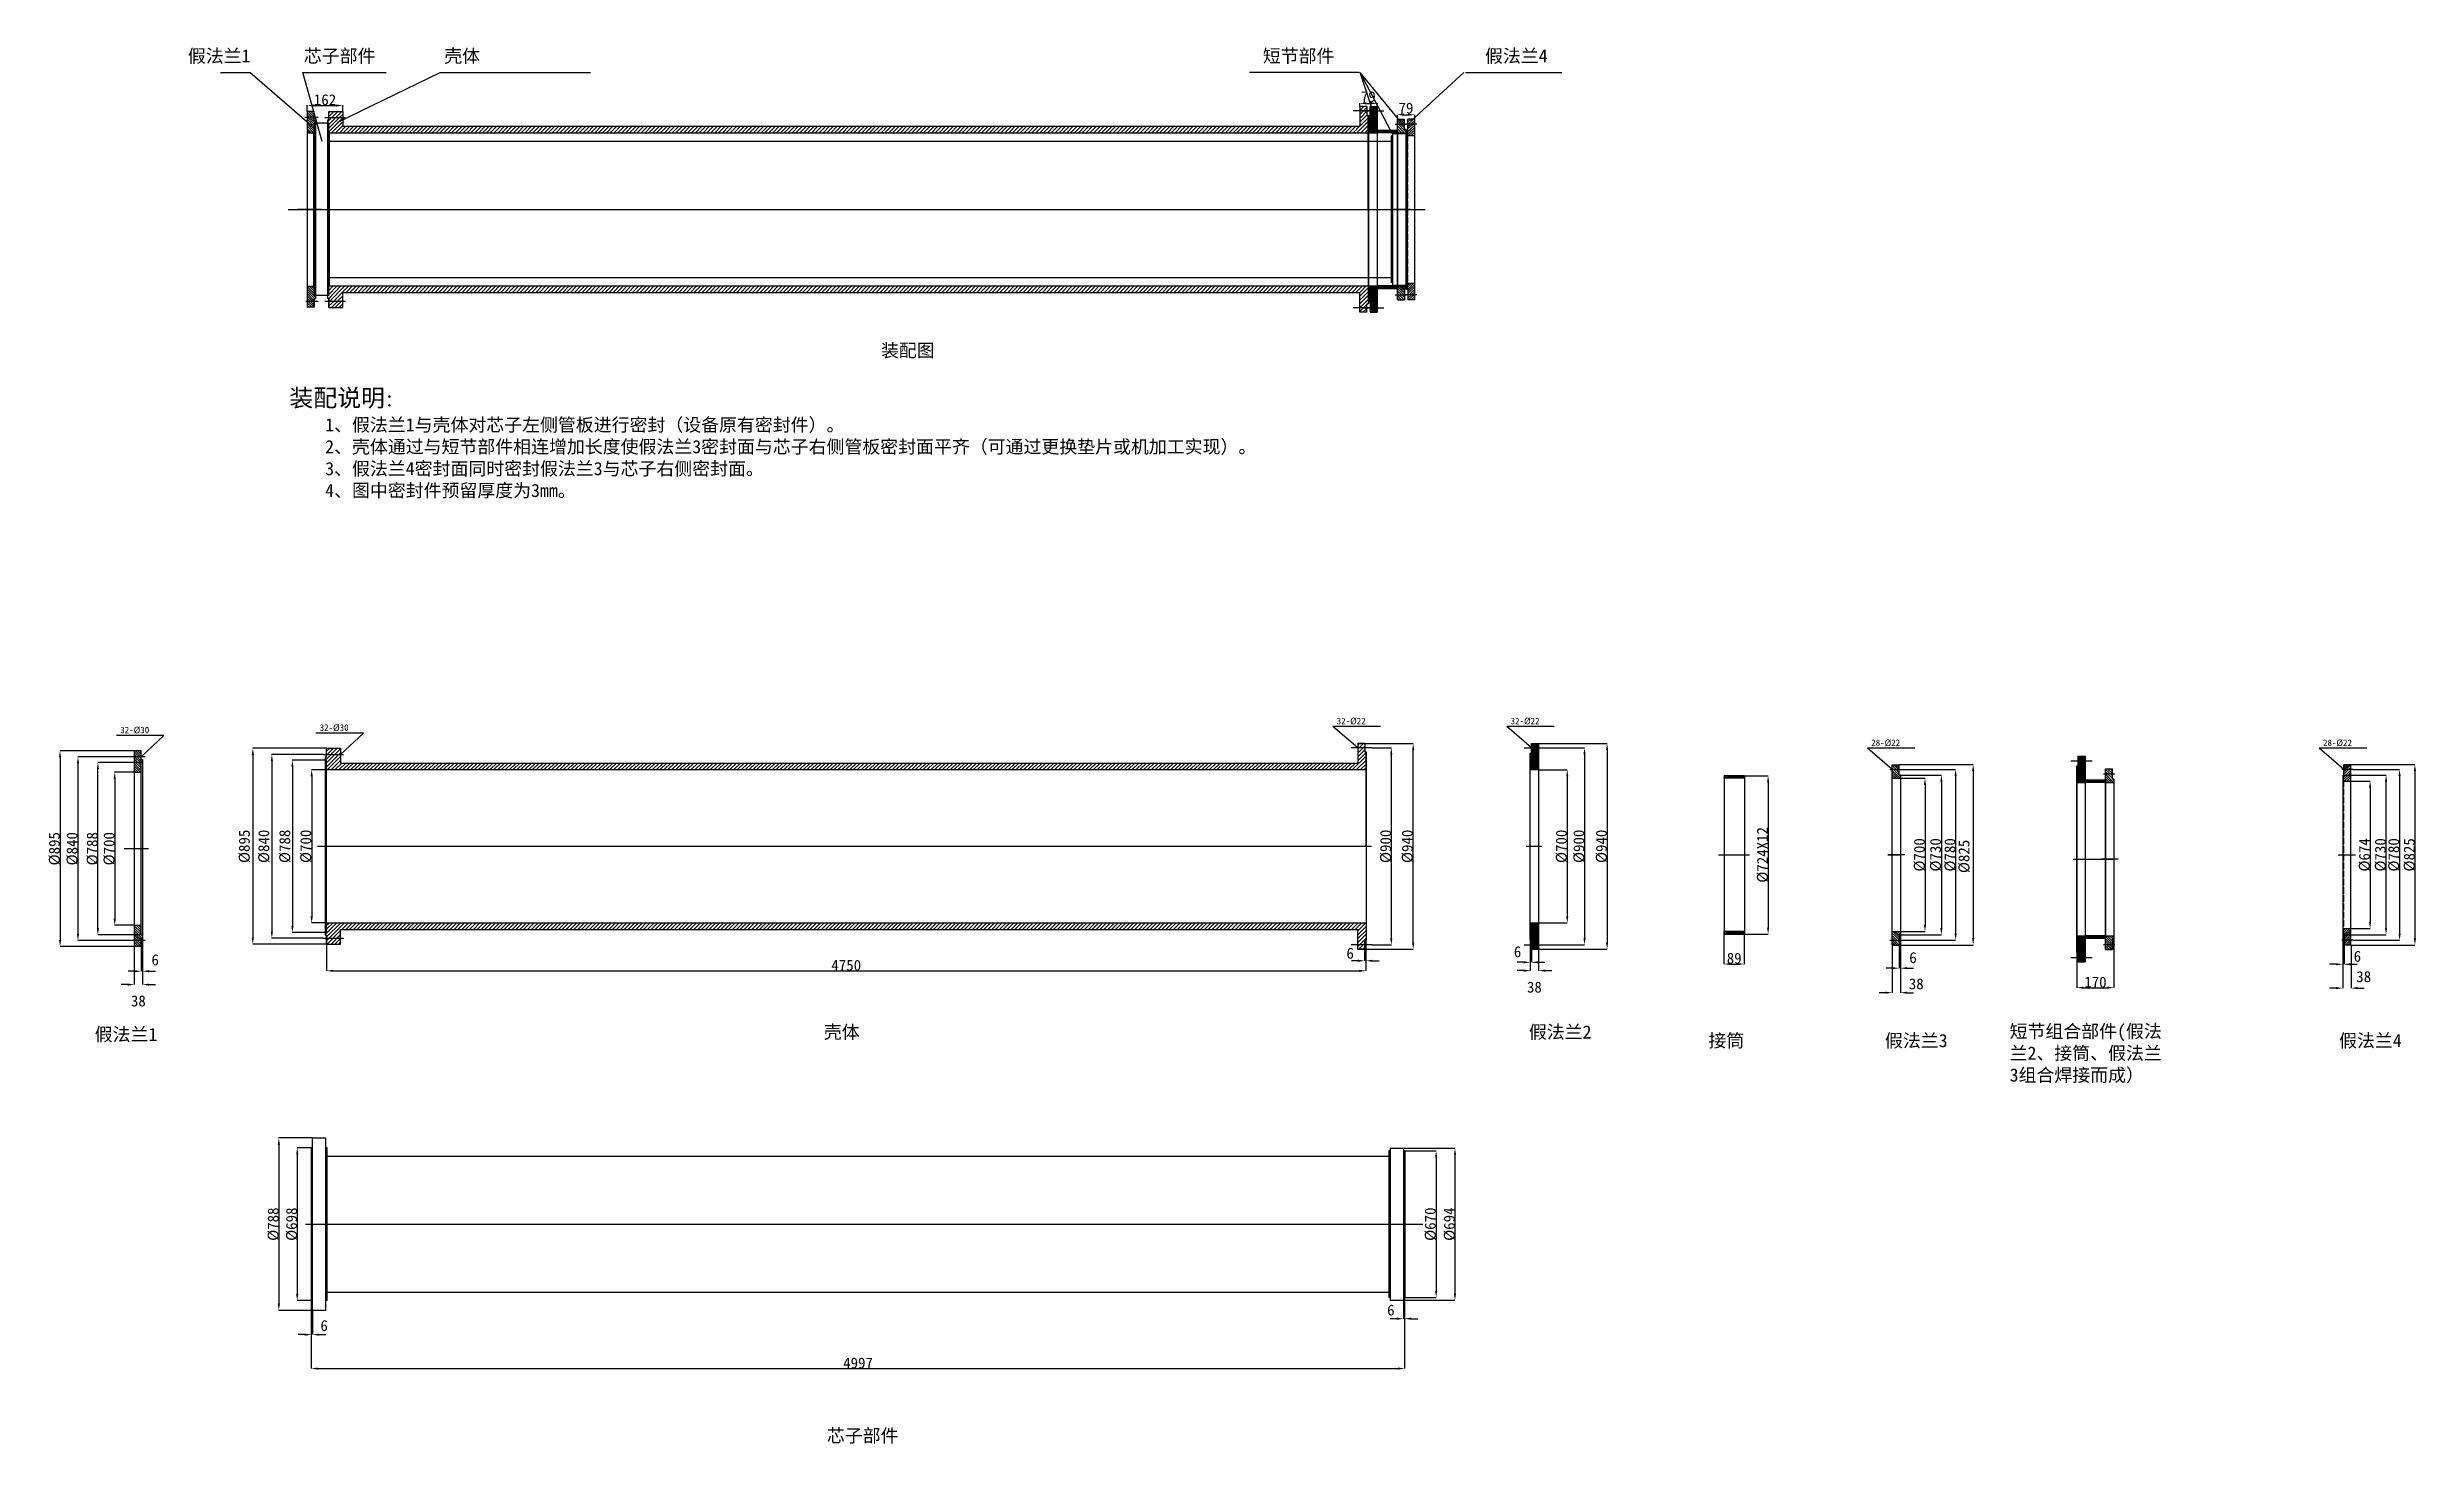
# Model space of a CAD drawing. Header units: inches. Extents: x -138276681 to 276513873, y -62941253 to 125880333.
# Drawn here: x 138256060 to 138266888, y 62936264 to 62942646 of the extents above; entities that cross this region are included whole.
import ezdxf

# ---------------------------------------------------------------- set-up
doc = ezdxf.new("R2010")
doc.units = ezdxf.units.IN
doc.header["$LTSCALE"] = 0.5
doc.header["$MEASUREMENT"] = 0
doc.linetypes.add('ACAD_ISO02W100', pattern=[15, 12, -3])
for name, color, linetype in [('假法兰1', 5, 'Continuous'), ('假法兰2', 3, 'Continuous'), ('假法兰3', 3, 'Continuous'), ('假法兰4', 250, 'Continuous'), ('壳体', 7, 'Continuous'), ('接筒', 250, 'Continuous'), ('芯子', 1, 'Continuous'), ('装配', 1, 'Continuous')]:
    doc.layers.add(name, color=color, linetype=linetype)
doc.dimstyles.get("Standard").update_dxf_attribs({"dimscale": 10, "dimtxt": 5, "dimasz": 3, "dimexe": 0.018, "dimexo": 0.00625, "dimgap": 0.01, "dimtad": 1, "dimdec": 3, "dimdsep": 46, "dimtxsty": 'Standard', "dimcen": 0, "dimadec": 0, "dimazin": 2, "dimtfac": 1, "dimtdec": 3, "dimtofl": 0, "dimtmove": 2, "dimatfit": 3, "dimfxl": 0, "dimtolj": 1, "dimtzin": 0, "dimarcsym": 0})

msp = doc.modelspace()

# ---------------------------------------------------------------- texts
at = {"layer": '接筒', "attachment_point": 1}
for s, insert, char_height, width in [('{\\fSimSun|b0|i0|c134|p2;假法兰}1', (138256702.0982, 62942636.7688), 60, 412.635128), ('{\\fSimSun|b0|i0|c134|p2;芯子部件}', (138257232.2167, 62942636.7688), 60, 412.635128), ('{\\fSimSun|b0|i0|c134|p2;壳体}', (138257873.8628, 62942636.7688), 60, 412.635128), ('{\\fSimSun|b0|i0|c134|p2;短节部件}', (138261614.7335, 62942636.7688), 60, 412.635128), ('{\\fSimSun|b0|i0|c134|p2;假法兰}4', (138262630.2454, 62942636.7688), 60, 412.635128), ('{\\fSimSun|b0|i0|c134|p2;装配图}', (138259869.5286, 62941291.0071), 60, 412.635128), ('{\\fSimSun|b1|i0|c134|p2;\\H1.3333x;装配说明\\fSimSun|b0|i0|c134|p2;\\H0.75x;：\\P    1、假法兰1与壳体对芯子左侧管板进行密封（设备原有密封件）。\\P    2、壳体通过与短节部件相连增加长度使假法兰3密封面与芯子右侧管板密封面平齐（可通过更换垫片或机加工实现）。\\P    3、假法兰4密封面同时密封假法兰3与芯子右侧密封面。\\P    4、图中密封件预留厚度为3mm。}', (138257166.4182, 62941084.0795), 60, 5200.176983), ('32-%%C30', (138256393.2241, 62939540.8182), 30, 335.156829), ('32-%%C30', (138257304.5975, 62939551.797), 30, 335.156829), ('32-%%C22', (138261952.5975, 62939581.797), 30, 335.156829), ('32-%%C22', (138262747.2503, 62939581.797), 30, 335.156829), ('28-%%C22', (138264395.1772, 62939482.3873), 30, 335.156829), ('28-%%C22', (138266460.0602, 62939482.3873), 30, 335.156829), ('{\\fSimSun|b0|i0|c134|p2;假法兰}1', (138256276.501, 62938164.5929), 60, 412.635128), ('{\\fSimSun|b0|i0|c134|p2;壳体}', (138259608.3378, 62938175.5717), 60, 412.635128), ('{\\fSimSun|b0|i0|c134|p2;假法兰}2', (138262830.6315, 62938175.5717), 60, 412.635128), ('{\\fSimSun|b0|i0|c134|p2;接筒}', (138263651.6236, 62938136.1621), 60, 412.635128), ('{\\fSimSun|b0|i0|c134|p2;假法兰}3', (138264457.9717, 62938136.1621), 60, 412.635128), ('{\\fSimSun|b0|i0|c134|p2;短节组合部件(假法兰2、接筒、假法兰3组合焊接而成）}', (138265027.6839, 62938178.892), 60, 720.657612), ('{\\fSimSun|b0|i0|c134|p2;假法兰}4', (138266533.5295, 62938136.1621), 60, 412.635128), ('{\\fSimSun|b0|i0|c134|p2;芯子部件}', (138259622.4741, 62936330.5268), 60, 412.635128)]:
    msp.add_mtext(s, dxfattribs=dict(at, insert=insert, char_height=char_height, width=width))

# ---------------------------------------------------------------- blocks, each defined once
blk = doc.blocks.new('*D8')
at = {"layer": 'Defpoints', "color": 0}
for p in [(138257336, 62939344), (138257268, 62938644), (138257336, 62938644)]:
    blk.add_point(p, dxfattribs=at)
at = {"layer": '壳体', "color": 0, "lineweight": -2}
for p, q in [((138257336, 62939344), (138257267, 62939344)), ((138257268, 62939314), (138257268, 62938674)), ((138257336, 62938644), (138257267, 62938644))]:
    blk.add_line(p, q, dxfattribs=at)
at = {"layer": '壳体', "color": 0}
for points in [[(138257263, 62939314), (138257273, 62939314), (138257268, 62939344)], [(138257263, 62938674), (138257273, 62938674), (138257268, 62938644)]]:
    blk.add_solid(points, dxfattribs=at)
at = {"layer": '壳体', "color": 0, "insert": (138257242, 62938994), "char_height": 50, "attachment_point": 5, "rotation": 90}
blk.add_mtext('\\A1;%%c700', dxfattribs=at)
blk = doc.blocks.new('*D9')
at = {"layer": 'Defpoints', "color": 0}
for p in [(138257319, 62939414), (138257086, 62938574), (138257319, 62938574)]:
    blk.add_point(p, dxfattribs=at)
at = {"layer": '壳体', "color": 0, "lineweight": -2}
for p, q in [((138257319, 62939414), (138257085, 62939414)), ((138257086, 62939384), (138257086, 62938604)), ((138257319, 62938574), (138257085, 62938574))]:
    blk.add_line(p, q, dxfattribs=at)
at = {"layer": '壳体', "color": 0}
for points in [[(138257081, 62939384), (138257091, 62939384), (138257086, 62939414)], [(138257081, 62938604), (138257091, 62938604), (138257086, 62938574)]]:
    blk.add_solid(points, dxfattribs=at)
at = {"layer": '壳体', "color": 0, "insert": (138257050, 62938994), "char_height": 50, "attachment_point": 5, "rotation": 90}
blk.add_mtext('\\A1;%%c840', dxfattribs=at)
blk = doc.blocks.new('*D10')
at = {"layer": 'Defpoints', "color": 0}
for p in [(138257336, 62939442), (138256999, 62938547), (138257336, 62938547)]:
    blk.add_point(p, dxfattribs=at)
at = {"layer": '壳体', "color": 0, "lineweight": -2}
for p, q in [((138257336, 62939442), (138256999, 62939442)), ((138256999, 62939412), (138256999, 62938577)), ((138257336, 62938547), (138256999, 62938547))]:
    blk.add_line(p, q, dxfattribs=at)
at = {"layer": '壳体', "color": 0}
for points in [[(138256994, 62939412), (138257004, 62939412), (138256999, 62939442)], [(138256994, 62938577), (138257004, 62938577), (138256999, 62938547)]]:
    blk.add_solid(points, dxfattribs=at)
at = {"layer": '壳体', "color": 0, "insert": (138256961, 62938994), "char_height": 50, "attachment_point": 5, "rotation": 90}
blk.add_mtext('\\A1;%%c895', dxfattribs=at)
blk = doc.blocks.new('*D11')
at = {"layer": 'Defpoints', "color": 0}
for p in [(138257336, 62938547), (138262086, 62938563), (138262086, 62938425)]:
    blk.add_point(p, dxfattribs=at)
at = {"layer": '壳体', "color": 0, "lineweight": -2}
for p, q in [((138257336, 62938547), (138257336, 62938425)), ((138262086, 62938563), (138262086, 62938425)), ((138257366, 62938425), (138262056, 62938425))]:
    blk.add_line(p, q, dxfattribs=at)
at = {"layer": '壳体', "color": 0}
for points in [[(138257366, 62938430), (138257366, 62938420), (138257336, 62938425)], [(138262056, 62938430), (138262056, 62938420), (138262086, 62938425)]]:
    blk.add_solid(points, dxfattribs=at)
at = {"layer": '壳体', "color": 0, "insert": (138259711, 62938450), "char_height": 50, "attachment_point": 5}
blk.add_mtext('\\A1;4750', dxfattribs=at)
blk = doc.blocks.new('*D12')
at = {"layer": 'Defpoints', "color": 0}
for p in [(138262115, 62939444), (138262115, 62938544), (138262202, 62938544)]:
    blk.add_point(p, dxfattribs=at)
at = {"layer": '壳体', "color": 0, "lineweight": -2}
for p, q in [((138262115, 62939444), (138262203, 62939444)), ((138262202, 62939414), (138262202, 62938574)), ((138262115, 62938544), (138262203, 62938544))]:
    blk.add_line(p, q, dxfattribs=at)
at = {"layer": '壳体', "color": 0}
for points in [[(138262197, 62939414), (138262207, 62939414), (138262202, 62939444)], [(138262197, 62938574), (138262207, 62938574), (138262202, 62938544)]]:
    blk.add_solid(points, dxfattribs=at)
at = {"layer": '壳体', "color": 0, "insert": (138262177, 62938994), "char_height": 50, "attachment_point": 5, "rotation": 90}
blk.add_mtext('\\A1;%%c900', dxfattribs=at)
blk = doc.blocks.new('*D13')
at = {"layer": 'Defpoints', "color": 0}
for p in [(138262048, 62939464), (138262302, 62939464), (138262048, 62938524)]:
    blk.add_point(p, dxfattribs=at)
at = {"layer": '壳体', "color": 0, "lineweight": -2}
for p, q in [((138262048, 62939464), (138262302, 62939464)), ((138262302, 62938554), (138262302, 62939434)), ((138262048, 62938524), (138262302, 62938524))]:
    blk.add_line(p, q, dxfattribs=at)
at = {"layer": '壳体', "color": 0}
for points in [[(138262297, 62939434), (138262307, 62939434), (138262302, 62939464)], [(138262297, 62938554), (138262307, 62938554), (138262302, 62938524)]]:
    blk.add_solid(points, dxfattribs=at)
at = {"layer": '壳体', "color": 0, "insert": (138262276, 62938994), "char_height": 50, "attachment_point": 5, "rotation": 90}
blk.add_mtext('\\A1;%%c940', dxfattribs=at)
blk = doc.blocks.new('*D14')
at = {"layer": 'Defpoints', "color": 0}
for p in [(138262080, 62938524), (138262080, 62938471), (138262086, 62938563)]:
    blk.add_point(p, dxfattribs=at)
at = {"layer": '壳体', "color": 0, "lineweight": -2}
for p, q in [((138262050, 62938471), (138262020, 62938471)), ((138262080, 62938524), (138262080, 62938471)), ((138262086, 62938563), (138262086, 62938471)), ((138262116, 62938471), (138262146, 62938471))]:
    blk.add_line(p, q, dxfattribs=at)
at = {"layer": '壳体', "color": 0}
for points in [[(138262050, 62938476), (138262050, 62938466), (138262080, 62938471)], [(138262116, 62938476), (138262116, 62938466), (138262086, 62938471)]]:
    blk.add_solid(points, dxfattribs=at)
at = {"layer": '壳体', "color": 0, "insert": (138262014, 62938505), "char_height": 50, "attachment_point": 5}
blk.add_mtext('\\A1;6', dxfattribs=at)
blk = doc.blocks.new('*D15')
at = {"layer": 'Defpoints', "color": 0}
for p in [(138257336, 62939388), (138257180, 62938600), (138257336, 62938600)]:
    blk.add_point(p, dxfattribs=at)
at = {"layer": '壳体', "color": 0, "lineweight": -2}
for p, q in [((138257336, 62939388), (138257179, 62939388)), ((138257180, 62939358), (138257180, 62938630)), ((138257336, 62938600), (138257179, 62938600))]:
    blk.add_line(p, q, dxfattribs=at)
at = {"layer": '壳体', "color": 0}
for points in [[(138257175, 62939358), (138257185, 62939358), (138257180, 62939388)], [(138257175, 62938630), (138257185, 62938630), (138257180, 62938600)]]:
    blk.add_solid(points, dxfattribs=at)
at = {"layer": '壳体', "color": 0, "insert": (138257146, 62938994), "char_height": 50, "attachment_point": 5, "rotation": 90}
blk.add_mtext('\\A1;%%c788', dxfattribs=at)
blk = doc.blocks.new('*D61')
at = {"layer": 'Defpoints', "color": 0, "lineweight": -3}
for p in [(138256457, 62939333), (138256368, 62938633), (138256457, 62938633)]:
    blk.add_point(p, dxfattribs=at)
at = {"layer": '假法兰1', "color": 0, "lineweight": -2}
for p, q in [((138256457, 62939333), (138256367, 62939333)), ((138256368, 62939303), (138256368, 62938663)), ((138256457, 62938633), (138256367, 62938633))]:
    blk.add_line(p, q, dxfattribs=at)
for points in [[(138256363, 62939303), (138256373, 62939303), (138256368, 62939333)], [(138256373, 62938663), (138256363, 62938663), (138256368, 62938633)]]:
    blk.add_solid(points, dxfattribs=at)
at = {"layer": '假法兰1', "color": 0, "lineweight": -2, "insert": (138256343, 62938983), "char_height": 50, "attachment_point": 5, "rotation": 90}
blk.add_mtext('\\A1;%%c700', dxfattribs=at)
blk = doc.blocks.new('*D62')
at = {"layer": 'Defpoints', "color": 0, "lineweight": -3}
for p in [(138256291, 62939377), (138256495, 62939377), (138256495, 62938589)]:
    blk.add_point(p, dxfattribs=at)
at = {"layer": '假法兰1', "color": 0, "lineweight": -2}
for p, q in [((138256495, 62939377), (138256291, 62939377)), ((138256291, 62938619), (138256291, 62939347)), ((138256495, 62938589), (138256291, 62938589))]:
    blk.add_line(p, q, dxfattribs=at)
for points in [[(138256286, 62939347), (138256296, 62939347), (138256291, 62939377)], [(138256296, 62938619), (138256286, 62938619), (138256291, 62938589)]]:
    blk.add_solid(points, dxfattribs=at)
at = {"layer": '假法兰1', "color": 0, "lineweight": -2, "insert": (138256266, 62938983), "char_height": 50, "attachment_point": 5, "rotation": 90}
blk.add_mtext('\\A1;%%c788', dxfattribs=at)
blk = doc.blocks.new('*D63')
at = {"layer": 'Defpoints', "color": 0, "lineweight": -3}
for p in [(138256446, 62939403), (138256200, 62938563), (138256449, 62938563)]:
    blk.add_point(p, dxfattribs=at)
at = {"layer": '假法兰1', "color": 0, "lineweight": -2}
for p, q in [((138256446, 62939403), (138256199, 62939403)), ((138256200, 62939373), (138256200, 62938593)), ((138256449, 62938563), (138256199, 62938563))]:
    blk.add_line(p, q, dxfattribs=at)
for points in [[(138256195, 62939373), (138256205, 62939373), (138256200, 62939403)], [(138256205, 62938593), (138256195, 62938593), (138256200, 62938563)]]:
    blk.add_solid(points, dxfattribs=at)
at = {"layer": '假法兰1', "color": 0, "lineweight": -2, "insert": (138256174, 62938983), "char_height": 50, "attachment_point": 5, "rotation": 90}
blk.add_mtext('\\A1;%%c840', dxfattribs=at)
blk = doc.blocks.new('*D64')
at = {"layer": 'Defpoints', "color": 0, "lineweight": -3}
for p in [(138256457, 62939431), (138256118, 62938536), (138256457, 62938536)]:
    blk.add_point(p, dxfattribs=at)
at = {"layer": '假法兰1', "color": 0, "lineweight": -2}
for p, q in [((138256457, 62939431), (138256118, 62939431)), ((138256118, 62939401), (138256118, 62938566)), ((138256457, 62938536), (138256118, 62938536))]:
    blk.add_line(p, q, dxfattribs=at)
for points in [[(138256113, 62939401), (138256123, 62939401), (138256118, 62939431)], [(138256123, 62938566), (138256113, 62938566), (138256118, 62938536)]]:
    blk.add_solid(points, dxfattribs=at)
at = {"layer": '假法兰1', "color": 0, "lineweight": -2, "insert": (138256093, 62938983), "char_height": 50, "attachment_point": 5, "rotation": 90}
blk.add_mtext('\\A1;%%c895', dxfattribs=at)
blk = doc.blocks.new('*D65')
at = {"layer": 'Defpoints', "color": 0, "lineweight": -3}
for p in [(138256495, 62938576), (138256457, 62938536), (138256495, 62938362)]:
    blk.add_point(p, dxfattribs=at)
at = {"layer": '假法兰1', "color": 0, "lineweight": -2}
for p, q in [((138256495, 62938576), (138256495, 62938362)), ((138256457, 62938536), (138256457, 62938362)), ((138256427, 62938362), (138256397, 62938362)), ((138256525, 62938362), (138256555, 62938362))]:
    blk.add_line(p, q, dxfattribs=at)
for points in [[(138256427, 62938367), (138256427, 62938357), (138256457, 62938362)], [(138256525, 62938357), (138256525, 62938367), (138256495, 62938362)]]:
    blk.add_solid(points, dxfattribs=at)
at = {"layer": '假法兰1', "color": 0, "lineweight": -2, "insert": (138256476, 62938287), "char_height": 50, "attachment_point": 5}
blk.add_mtext('\\A1;38', dxfattribs=at)
blk = doc.blocks.new('*D66')
at = {"layer": 'Defpoints', "color": 0, "lineweight": -3}
for p in [(138256489, 62938576), (138256495, 62938576), (138256495, 62938423)]:
    blk.add_point(p, dxfattribs=at)
at = {"layer": '假法兰1', "color": 0, "lineweight": -2}
for p, q in [((138256489, 62938576), (138256489, 62938423)), ((138256495, 62938576), (138256495, 62938423)), ((138256459, 62938423), (138256429, 62938423)), ((138256525, 62938423), (138256555, 62938423))]:
    blk.add_line(p, q, dxfattribs=at)
for points in [[(138256459, 62938428), (138256459, 62938418), (138256489, 62938423)], [(138256525, 62938418), (138256525, 62938428), (138256495, 62938423)]]:
    blk.add_solid(points, dxfattribs=at)
at = {"layer": '假法兰1', "color": 0, "lineweight": -2, "insert": (138256553, 62938475), "char_height": 50, "attachment_point": 5}
blk.add_mtext('\\A1;6', dxfattribs=at)
blk = doc.blocks.new('*D67')
at = {"layer": 'Defpoints', "color": 0, "lineweight": -3}
for p in [(138262875, 62939344), (138262875, 62938644), (138263006, 62938644)]:
    blk.add_point(p, dxfattribs=at)
at = {"layer": '假法兰2', "color": 0, "lineweight": -2}
for p, q in [((138262875, 62939344), (138263006, 62939344)), ((138263006, 62939314), (138263006, 62938674)), ((138262875, 62938644), (138263006, 62938644))]:
    blk.add_line(p, q, dxfattribs=at)
for points in [[(138263001, 62939314), (138263011, 62939314), (138263006, 62939344)], [(138263011, 62938674), (138263001, 62938674), (138263006, 62938644)]]:
    blk.add_solid(points, dxfattribs=at)
at = {"layer": '假法兰2', "color": 0, "lineweight": -2, "insert": (138262980, 62938994), "char_height": 50, "attachment_point": 5, "rotation": 90}
blk.add_mtext('\\A1;%%c700', dxfattribs=at)
blk = doc.blocks.new('*D68')
at = {"layer": 'Defpoints', "color": 0, "lineweight": -3}
for p in [(138262906, 62939444), (138262906, 62938544), (138263085, 62938544)]:
    blk.add_point(p, dxfattribs=at)
at = {"layer": '假法兰2', "color": 0, "lineweight": -2}
for p, q in [((138262906, 62939444), (138263085, 62939444)), ((138263085, 62939414), (138263085, 62938574)), ((138262906, 62938544), (138263085, 62938544))]:
    blk.add_line(p, q, dxfattribs=at)
for points in [[(138263080, 62939414), (138263090, 62939414), (138263085, 62939444)], [(138263090, 62938574), (138263080, 62938574), (138263085, 62938544)]]:
    blk.add_solid(points, dxfattribs=at)
at = {"layer": '假法兰2', "color": 0, "lineweight": -2, "insert": (138263060, 62938994), "char_height": 50, "attachment_point": 5, "rotation": 90}
blk.add_mtext('\\A1;%%c900', dxfattribs=at)
blk = doc.blocks.new('*D69')
at = {"layer": 'Defpoints', "color": 0, "lineweight": -3}
for p in [(138262875, 62939464), (138262875, 62938524), (138263188, 62938524)]:
    blk.add_point(p, dxfattribs=at)
at = {"layer": '假法兰2', "color": 0, "lineweight": -2}
for p, q in [((138262875, 62939464), (138263188, 62939464)), ((138263188, 62939434), (138263188, 62938554)), ((138262875, 62938524), (138263188, 62938524))]:
    blk.add_line(p, q, dxfattribs=at)
for points in [[(138263183, 62939434), (138263193, 62939434), (138263188, 62939464)], [(138263193, 62938554), (138263183, 62938554), (138263188, 62938524)]]:
    blk.add_solid(points, dxfattribs=at)
at = {"layer": '假法兰2', "color": 0, "lineweight": -2, "insert": (138263163, 62938994), "char_height": 50, "attachment_point": 5, "rotation": 90}
blk.add_mtext('\\A1;%%c940', dxfattribs=at)
blk = doc.blocks.new('*D70')
at = {"layer": 'Defpoints', "color": 0, "lineweight": -3}
for p in [(138262837, 62938568), (138262843, 62938568), (138262843, 62938464)]:
    blk.add_point(p, dxfattribs=at)
at = {"layer": '假法兰2', "color": 0, "lineweight": -2}
for p, q in [((138262837, 62938568), (138262837, 62938464)), ((138262843, 62938568), (138262843, 62938464)), ((138262807, 62938464), (138262777, 62938464)), ((138262873, 62938464), (138262903, 62938464))]:
    blk.add_line(p, q, dxfattribs=at)
for points in [[(138262807, 62938469), (138262807, 62938459), (138262837, 62938464)], [(138262873, 62938459), (138262873, 62938469), (138262843, 62938464)]]:
    blk.add_solid(points, dxfattribs=at)
at = {"layer": '假法兰2', "color": 0, "lineweight": -2, "insert": (138262779, 62938512), "char_height": 50, "attachment_point": 5}
blk.add_mtext('\\A1;6', dxfattribs=at)
blk = doc.blocks.new('*D71')
at = {"layer": 'Defpoints', "color": 0, "lineweight": -3}
for p in [(138262837, 62938568), (138262875, 62938657), (138262875, 62938426)]:
    blk.add_point(p, dxfattribs=at)
at = {"layer": '假法兰2', "color": 0, "lineweight": -2}
for p, q in [((138262837, 62938568), (138262837, 62938425)), ((138262875, 62938657), (138262875, 62938425)), ((138262807, 62938426), (138262777, 62938426)), ((138262905, 62938426), (138262935, 62938426))]:
    blk.add_line(p, q, dxfattribs=at)
for points in [[(138262807, 62938431), (138262807, 62938421), (138262837, 62938426)], [(138262905, 62938421), (138262905, 62938431), (138262875, 62938426)]]:
    blk.add_solid(points, dxfattribs=at)
at = {"layer": '假法兰2', "color": 0, "lineweight": -2, "insert": (138262856, 62938350), "char_height": 50, "attachment_point": 5}
blk.add_mtext('\\A1;38', dxfattribs=at)
blk = doc.blocks.new('*D86')
at = {"layer": 'Defpoints', "color": 0, "lineweight": -3}
for p in [(138263817, 62939317), (138263817, 62938593), (138263924, 62938593)]:
    blk.add_point(p, dxfattribs=at)
at = {"layer": '接筒', "color": 0, "lineweight": -2}
for p, q in [((138263817, 62939317), (138263924, 62939317)), ((138263924, 62939287), (138263924, 62938623)), ((138263817, 62938593), (138263924, 62938593))]:
    blk.add_line(p, q, dxfattribs=at)
for points in [[(138263919, 62939287), (138263929, 62939287), (138263924, 62939317)], [(138263929, 62938623), (138263919, 62938623), (138263924, 62938593)]]:
    blk.add_solid(points, dxfattribs=at)
at = {"layer": '接筒', "color": 0, "lineweight": -2, "insert": (138263899, 62938955), "char_height": 50, "attachment_point": 5, "rotation": 90}
blk.add_mtext('%%c724X12', dxfattribs=at)
blk = doc.blocks.new('*D100')
at = {"layer": 'Defpoints', "color": 0, "lineweight": -3}
for p in [(138264529, 62939305), (138264529, 62938605), (138264641, 62938605)]:
    blk.add_point(p, dxfattribs=at)
at = {"layer": '假法兰3', "color": 0, "lineweight": -2}
for p, q in [((138264529, 62939305), (138264641, 62939305)), ((138264641, 62939275), (138264641, 62938635)), ((138264529, 62938605), (138264641, 62938605))]:
    blk.add_line(p, q, dxfattribs=at)
for points in [[(138264636, 62939275), (138264646, 62939275), (138264641, 62939305)], [(138264646, 62938635), (138264636, 62938635), (138264641, 62938605)]]:
    blk.add_solid(points, dxfattribs=at)
at = {"layer": '假法兰3', "color": 0, "lineweight": -2, "insert": (138264616, 62938955), "char_height": 50, "attachment_point": 5, "rotation": 90}
blk.add_mtext('\\A1;%%c700', dxfattribs=at)
blk = doc.blocks.new('*D101')
at = {"layer": 'Defpoints', "color": 0, "lineweight": -3}
for p in [(138264529, 62939320), (138264529, 62938590), (138264716, 62938590)]:
    blk.add_point(p, dxfattribs=at)
at = {"layer": '假法兰3', "color": 0, "lineweight": -2}
for p, q in [((138264529, 62939320), (138264716, 62939320)), ((138264716, 62939290), (138264716, 62938620)), ((138264529, 62938590), (138264716, 62938590))]:
    blk.add_line(p, q, dxfattribs=at)
for points in [[(138264711, 62939290), (138264721, 62939290), (138264716, 62939320)], [(138264721, 62938620), (138264711, 62938620), (138264716, 62938590)]]:
    blk.add_solid(points, dxfattribs=at)
at = {"layer": '假法兰3', "color": 0, "lineweight": -2, "insert": (138264690, 62938955), "char_height": 50, "attachment_point": 5, "rotation": 90}
blk.add_mtext('\\A1;%%c730', dxfattribs=at)
blk = doc.blocks.new('*D102')
at = {"layer": 'Defpoints', "color": 0, "lineweight": -3}
for p in [(138264523, 62939368), (138264523, 62938543), (138264861, 62938543)]:
    blk.add_point(p, dxfattribs=at)
at = {"layer": '假法兰3', "color": 0, "lineweight": -2}
for p, q in [((138264523, 62939368), (138264861, 62939368)), ((138264861, 62939338), (138264861, 62938573)), ((138264523, 62938543), (138264861, 62938543))]:
    blk.add_line(p, q, dxfattribs=at)
for points in [[(138264856, 62939338), (138264866, 62939338), (138264861, 62939368)], [(138264866, 62938573), (138264856, 62938573), (138264861, 62938543)]]:
    blk.add_solid(points, dxfattribs=at)
at = {"layer": '假法兰3', "color": 0, "lineweight": -2, "insert": (138264820, 62938948), "char_height": 50, "attachment_point": 5, "rotation": 90}
blk.add_mtext('\\A1;%%c825', dxfattribs=at)
blk = doc.blocks.new('*D103')
at = {"layer": 'Defpoints', "color": 0, "lineweight": -3}
for p in [(138264523, 62938590), (138264529, 62938590), (138264523, 62938437)]:
    blk.add_point(p, dxfattribs=at)
at = {"layer": '假法兰3', "color": 0, "lineweight": -2}
for p, q in [((138264523, 62938590), (138264523, 62938437)), ((138264529, 62938590), (138264529, 62938437)), ((138264493, 62938437), (138264463, 62938437)), ((138264559, 62938437), (138264589, 62938437))]:
    blk.add_line(p, q, dxfattribs=at)
for points in [[(138264493, 62938442), (138264493, 62938432), (138264523, 62938437)], [(138264559, 62938432), (138264559, 62938442), (138264529, 62938437)]]:
    blk.add_solid(points, dxfattribs=at)
at = {"layer": '假法兰3', "color": 0, "lineweight": -2, "insert": (138264586, 62938485), "char_height": 50, "attachment_point": 5}
blk.add_mtext('\\A1;6', dxfattribs=at)
blk = doc.blocks.new('*D104')
at = {"layer": 'Defpoints', "color": 0, "lineweight": -3}
for p in [(138264529, 62938590), (138264491, 62938543), (138264491, 62938325)]:
    blk.add_point(p, dxfattribs=at)
at = {"layer": '假法兰3', "color": 0, "lineweight": -2}
for p, q in [((138264529, 62938590), (138264529, 62938324)), ((138264491, 62938543), (138264491, 62938324)), ((138264461, 62938325), (138264431, 62938325)), ((138264559, 62938325), (138264589, 62938325))]:
    blk.add_line(p, q, dxfattribs=at)
for points in [[(138264461, 62938330), (138264461, 62938320), (138264491, 62938325)], [(138264559, 62938320), (138264559, 62938330), (138264529, 62938325)]]:
    blk.add_solid(points, dxfattribs=at)
at = {"layer": '假法兰3', "color": 0, "lineweight": -2, "insert": (138264601, 62938365), "char_height": 50, "attachment_point": 5}
blk.add_mtext('\\A1;38', dxfattribs=at)
blk = doc.blocks.new('*D105')
at = {"layer": 'Defpoints', "color": 0, "lineweight": -3}
for p in [(138264533, 62939345), (138264533, 62938565), (138264781, 62938565)]:
    blk.add_point(p, dxfattribs=at)
at = {"layer": '假法兰3', "color": 0, "lineweight": -2}
for p, q in [((138264533, 62939345), (138264781, 62939345)), ((138264781, 62939315), (138264781, 62938595)), ((138264533, 62938565), (138264781, 62938565))]:
    blk.add_line(p, q, dxfattribs=at)
for points in [[(138264776, 62939315), (138264786, 62939315), (138264781, 62939345)], [(138264786, 62938595), (138264776, 62938595), (138264781, 62938565)]]:
    blk.add_solid(points, dxfattribs=at)
at = {"layer": '假法兰3', "color": 0, "lineweight": -2, "insert": (138264756, 62938955), "char_height": 50, "attachment_point": 5, "rotation": 90}
blk.add_mtext('\\A1;%%c780', dxfattribs=at)
blk = doc.blocks.new('*D132')
at = {"layer": 'Defpoints', "color": 0, "lineweight": -3}
for p in [(138266588, 62939292), (138266588, 62938618), (138266675, 62938618)]:
    blk.add_point(p, dxfattribs=at)
at = {"layer": '假法兰4', "color": 0, "lineweight": -2}
for p, q in [((138266588, 62939292), (138266675, 62939292)), ((138266675, 62939262), (138266675, 62938648)), ((138266588, 62938618), (138266675, 62938618))]:
    blk.add_line(p, q, dxfattribs=at)
for points in [[(138266670, 62939262), (138266680, 62939262), (138266675, 62939292)], [(138266680, 62938648), (138266670, 62938648), (138266675, 62938618)]]:
    blk.add_solid(points, dxfattribs=at)
at = {"layer": '假法兰4', "color": 0, "lineweight": -2, "insert": (138266650, 62938955), "char_height": 50, "attachment_point": 5, "rotation": 90}
blk.add_mtext('\\A1;%%c674', dxfattribs=at)
blk = doc.blocks.new('*D133')
at = {"layer": 'Defpoints', "color": 0, "lineweight": -3}
for p in [(138266597, 62939345), (138266597, 62938565), (138266810, 62938565)]:
    blk.add_point(p, dxfattribs=at)
at = {"layer": '假法兰4', "color": 0, "lineweight": -2}
for p, q in [((138266597, 62939345), (138266810, 62939345)), ((138266810, 62939315), (138266810, 62938595)), ((138266597, 62938565), (138266810, 62938565))]:
    blk.add_line(p, q, dxfattribs=at)
for points in [[(138266805, 62939315), (138266815, 62939315), (138266810, 62939345)], [(138266815, 62938595), (138266805, 62938595), (138266810, 62938565)]]:
    blk.add_solid(points, dxfattribs=at)
at = {"layer": '假法兰4', "color": 0, "lineweight": -2, "insert": (138266784, 62938955), "char_height": 50, "attachment_point": 5, "rotation": 90}
blk.add_mtext('\\A1;%%c780', dxfattribs=at)
blk = doc.blocks.new('*D134')
at = {"layer": 'Defpoints', "color": 0, "lineweight": -3}
for p in [(138266550, 62939320), (138266748, 62939320), (138266550, 62938590)]:
    blk.add_point(p, dxfattribs=at)
at = {"layer": '假法兰4', "color": 0, "lineweight": -2}
for p, q in [((138266550, 62939320), (138266748, 62939320)), ((138266748, 62938620), (138266748, 62939290)), ((138266550, 62938590), (138266748, 62938590))]:
    blk.add_line(p, q, dxfattribs=at)
for points in [[(138266743, 62939290), (138266753, 62939290), (138266748, 62939320)], [(138266753, 62938620), (138266743, 62938620), (138266748, 62938590)]]:
    blk.add_solid(points, dxfattribs=at)
at = {"layer": '假法兰4', "color": 0, "lineweight": -2, "insert": (138266723, 62938955), "char_height": 50, "attachment_point": 5, "rotation": 90}
blk.add_mtext('\\A1;%%c730', dxfattribs=at)
blk = doc.blocks.new('*D135')
at = {"layer": 'Defpoints', "color": 0, "lineweight": -3}
for p in [(138266588, 62939368), (138266588, 62938543), (138266880, 62938543)]:
    blk.add_point(p, dxfattribs=at)
at = {"layer": '假法兰4', "color": 0, "lineweight": -2}
for p, q in [((138266588, 62939368), (138266880, 62939368)), ((138266880, 62939338), (138266880, 62938573)), ((138266588, 62938543), (138266880, 62938543))]:
    blk.add_line(p, q, dxfattribs=at)
for points in [[(138266875, 62939338), (138266885, 62939338), (138266880, 62939368)], [(138266885, 62938573), (138266875, 62938573), (138266880, 62938543)]]:
    blk.add_solid(points, dxfattribs=at)
at = {"layer": '假法兰4', "color": 0, "lineweight": -2, "insert": (138266855, 62938955), "char_height": 50, "attachment_point": 5, "rotation": 90}
blk.add_mtext('\\A1;%%c825', dxfattribs=at)
blk = doc.blocks.new('*D136')
at = {"layer": 'Defpoints', "color": 0, "lineweight": -3}
for p in [(138266550, 62938590), (138266556, 62938590), (138266556, 62938455)]:
    blk.add_point(p, dxfattribs=at)
at = {"layer": '假法兰4', "color": 0, "lineweight": -2}
for p, q in [((138266550, 62938590), (138266550, 62938455)), ((138266556, 62938590), (138266556, 62938455)), ((138266520, 62938455), (138266490, 62938455)), ((138266586, 62938455), (138266616, 62938455))]:
    blk.add_line(p, q, dxfattribs=at)
for points in [[(138266520, 62938460), (138266520, 62938450), (138266550, 62938455)], [(138266586, 62938450), (138266586, 62938460), (138266556, 62938455)]]:
    blk.add_solid(points, dxfattribs=at)
at = {"layer": '假法兰4', "color": 0, "lineweight": -2, "insert": (138266617, 62938491), "char_height": 50, "attachment_point": 5}
blk.add_mtext('\\A1;6', dxfattribs=at)
blk = doc.blocks.new('*D137')
at = {"layer": 'Defpoints', "color": 0, "lineweight": -3}
for p in [(138266550, 62938590), (138266588, 62938543), (138266588, 62938346)]:
    blk.add_point(p, dxfattribs=at)
at = {"layer": '假法兰4', "color": 0, "lineweight": -2}
for p, q in [((138266550, 62938590), (138266550, 62938346)), ((138266588, 62938543), (138266588, 62938346)), ((138266520, 62938346), (138266490, 62938346)), ((138266618, 62938346), (138266648, 62938346))]:
    blk.add_line(p, q, dxfattribs=at)
for points in [[(138266520, 62938351), (138266520, 62938341), (138266550, 62938346)], [(138266618, 62938341), (138266618, 62938351), (138266588, 62938346)]]:
    blk.add_solid(points, dxfattribs=at)
at = {"layer": '假法兰4', "color": 0, "lineweight": -2, "insert": (138266646, 62938398), "char_height": 50, "attachment_point": 5}
blk.add_mtext('\\A1;38', dxfattribs=at)
blk = doc.blocks.new('*D40')
at = {"layer": 'Defpoints', "color": 0}
for p in [(138257272, 62937616), (138257202, 62936918), (138257272, 62936918)]:
    blk.add_point(p, dxfattribs=at)
at = {"layer": '芯子', "color": 0, "lineweight": -2}
for p, q in [((138257272, 62937616), (138257202, 62937616)), ((138257202, 62937586), (138257202, 62936948)), ((138257272, 62936918), (138257202, 62936918))]:
    blk.add_line(p, q, dxfattribs=at)
at = {"layer": '芯子', "color": 0}
for points in [[(138257197, 62937586), (138257207, 62937586), (138257202, 62937616)], [(138257197, 62936948), (138257207, 62936948), (138257202, 62936918)]]:
    blk.add_solid(points, dxfattribs=at)
at = {"layer": '芯子', "color": 0, "insert": (138257177, 62937267), "char_height": 50, "attachment_point": 5, "rotation": 90}
blk.add_mtext('\\A1;%%c698', dxfattribs=at)
blk = doc.blocks.new('*D41')
at = {"layer": 'Defpoints', "color": 0}
for p in [(138257272, 62937661), (138257118, 62936873), (138257272, 62936873)]:
    blk.add_point(p, dxfattribs=at)
at = {"layer": '芯子', "color": 0, "lineweight": -2}
for p, q in [((138257272, 62937661), (138257117, 62937661)), ((138257118, 62937631), (138257118, 62936903)), ((138257272, 62936873), (138257117, 62936873))]:
    blk.add_line(p, q, dxfattribs=at)
at = {"layer": '芯子', "color": 0}
for points in [[(138257113, 62937631), (138257123, 62937631), (138257118, 62937661)], [(138257113, 62936903), (138257123, 62936903), (138257118, 62936873)]]:
    blk.add_solid(points, dxfattribs=at)
at = {"layer": '芯子', "color": 0, "insert": (138257093, 62937267), "char_height": 50, "attachment_point": 5, "rotation": 90}
blk.add_mtext('\\A1;%%c788', dxfattribs=at)
blk = doc.blocks.new('*D42')
at = {"layer": 'Defpoints', "color": 0}
for p in [(138262263, 62937602), (138262263, 62936932), (138262407, 62936932)]:
    blk.add_point(p, dxfattribs=at)
at = {"layer": '芯子', "color": 0, "lineweight": -2}
for p, q in [((138262263, 62937602), (138262407, 62937602)), ((138262407, 62937572), (138262407, 62936962)), ((138262263, 62936932), (138262407, 62936932))]:
    blk.add_line(p, q, dxfattribs=at)
at = {"layer": '芯子', "color": 0}
for points in [[(138262402, 62937572), (138262412, 62937572), (138262407, 62937602)], [(138262402, 62936962), (138262412, 62936962), (138262407, 62936932)]]:
    blk.add_solid(points, dxfattribs=at)
at = {"layer": '芯子', "color": 0, "insert": (138262381, 62937267), "char_height": 50, "attachment_point": 5, "rotation": 90}
blk.add_mtext('\\A1;%%c670', dxfattribs=at)
blk = doc.blocks.new('*D43')
at = {"layer": 'Defpoints', "color": 0}
for p in [(138262257, 62937614), (138262257, 62936920), (138262493, 62936920)]:
    blk.add_point(p, dxfattribs=at)
at = {"layer": '芯子', "color": 0, "lineweight": -2}
for p, q in [((138262257, 62937614), (138262493, 62937614)), ((138262493, 62937584), (138262493, 62936950)), ((138262257, 62936920), (138262493, 62936920))]:
    blk.add_line(p, q, dxfattribs=at)
at = {"layer": '芯子', "color": 0}
for points in [[(138262488, 62937584), (138262498, 62937584), (138262493, 62937614)], [(138262488, 62936950), (138262498, 62936950), (138262493, 62936920)]]:
    blk.add_solid(points, dxfattribs=at)
at = {"layer": '芯子', "color": 0, "insert": (138262468, 62937267), "char_height": 50, "attachment_point": 5, "rotation": 90}
blk.add_mtext('\\A1;%%c694', dxfattribs=at)
blk = doc.blocks.new('*D44')
at = {"layer": 'Defpoints', "color": 0}
for p in [(138257266, 62936987), (138262263, 62936932), (138262263, 62936607)]:
    blk.add_point(p, dxfattribs=at)
at = {"layer": '芯子', "color": 0, "lineweight": -2}
for p, q in [((138257266, 62936987), (138257266, 62936607)), ((138262263, 62936932), (138262263, 62936607)), ((138257296, 62936607), (138262233, 62936607))]:
    blk.add_line(p, q, dxfattribs=at)
at = {"layer": '芯子', "color": 0}
for points in [[(138257296, 62936612), (138257296, 62936602), (138257266, 62936607)], [(138262233, 62936612), (138262233, 62936602), (138262263, 62936607)]]:
    blk.add_solid(points, dxfattribs=at)
at = {"layer": '芯子', "color": 0, "insert": (138259765, 62936632), "char_height": 50, "attachment_point": 5}
blk.add_mtext('\\A1;4997', dxfattribs=at)
blk = doc.blocks.new('*D45')
at = {"layer": 'Defpoints', "color": 0}
for p in [(138257266, 62936918), (138257272, 62936873), (138257272, 62936762)]:
    blk.add_point(p, dxfattribs=at)
at = {"layer": '芯子', "color": 0, "lineweight": -2}
for p, q in [((138257266, 62936918), (138257266, 62936762)), ((138257272, 62936873), (138257272, 62936762)), ((138257236, 62936762), (138257206, 62936762)), ((138257302, 62936762), (138257332, 62936762))]:
    blk.add_line(p, q, dxfattribs=at)
at = {"layer": '芯子', "color": 0}
for points in [[(138257236, 62936767), (138257236, 62936757), (138257266, 62936762)], [(138257302, 62936767), (138257302, 62936757), (138257272, 62936762)]]:
    blk.add_solid(points, dxfattribs=at)
at = {"layer": '芯子', "color": 0, "insert": (138257325, 62936803), "char_height": 50, "attachment_point": 5}
blk.add_mtext('\\A1;6', dxfattribs=at)
blk = doc.blocks.new('*D46')
at = {"layer": 'Defpoints', "color": 0}
for p in [(138262257, 62936920), (138262257, 62936835), (138262263, 62936932)]:
    blk.add_point(p, dxfattribs=at)
at = {"layer": '芯子', "color": 0, "lineweight": -2}
for p, q in [((138262227, 62936835), (138262197, 62936835)), ((138262257, 62936920), (138262257, 62936835)), ((138262263, 62936932), (138262263, 62936835)), ((138262293, 62936835), (138262323, 62936835))]:
    blk.add_line(p, q, dxfattribs=at)
at = {"layer": '芯子', "color": 0}
for points in [[(138262227, 62936840), (138262227, 62936830), (138262257, 62936835)], [(138262293, 62936840), (138262293, 62936830), (138262263, 62936835)]]:
    blk.add_solid(points, dxfattribs=at)
at = {"layer": '芯子', "color": 0, "insert": (138262200, 62936874), "char_height": 50, "attachment_point": 5}
blk.add_mtext('\\A1;6', dxfattribs=at)
blk = doc.blocks.new('假法兰(1)')
at = {"layer": '假法兰1'}
h = blk.add_hatch(dxfattribs=at)
h.set_pattern_fill('ANSI31', color=256, scale=60, angle=90, style=0)
h.set_pattern_definition([(135, (0, 0), (-5.3033008589, -5.3033008589), [])])
h.paths.add_polyline_path([(138256786, 62939344), (138256818, 62939344), (138256818, 62939388), (138256824, 62939388), (138256824, 62939402), (138256818, 62939402), (138256818, 62939414), (138256786, 62939414)])
h.paths.add_polyline_path([(138256818, 62939414), (138256818, 62939442), (138256786, 62939442), (138256786, 62939414)])
h.paths.add_polyline_path([(138256818, 62938587), (138256824, 62938587), (138256824, 62938600), (138256818, 62938600), (138256818, 62938644), (138256786, 62938644), (138256786, 62938574), (138256818, 62938574)])
h.paths.add_polyline_path([(138256786, 62938574), (138256786, 62938547), (138256818, 62938547), (138256818, 62938574)])
for p, q in [((138256818, 62939442), (138256786, 62939442)), ((138256786, 62939442), (138256786, 62938547)), ((138256818, 62939402), (138256818, 62939442)), ((138256836, 62939414), (138256775, 62939414)), ((138256786, 62939344), (138256818, 62939344)), ((138256818, 62939402), (138256824, 62939402)), ((138256818, 62938600), (138256818, 62939388)), ((138256818, 62939388), (138256824, 62939388)), ((138256824, 62939402), (138256824, 62938587)), ((138256851, 62938994), (138256741, 62938994)), ((138256836, 62938574), (138256779, 62938574)), ((138256786, 62938644), (138256818, 62938644)), ((138256818, 62938600), (138256824, 62938600)), ((138256818, 62938547), (138256818, 62938587)), ((138256818, 62938587), (138256818, 62938547)), ((138256818, 62938587), (138256824, 62938587)), ((138256818, 62938547), (138256786, 62938547))]:
    blk.add_line(p, q, dxfattribs=at)
blk = doc.blocks.new('假法兰(2)')
at = {"layer": '假法兰2'}
h = blk.add_hatch(dxfattribs=at)
h.set_pattern_fill('ANSI31', color=256, scale=20, angle=90, style=0)
h.set_pattern_definition([(135, (-138262534.2456, -62938994.4784), (-1.767766952966, -1.767766952966), [])])
h.paths.add_polyline_path([(38, 450), (6, 450), (6, 426), (0, 426), (0, 350), (38, 350)])
h.paths.add_polyline_path([(38, 450), (38, 470), (6, 470), (6, 450)])
h.paths.add_polyline_path([(0, -426), (6, -426), (6, -450), (38, -450), (38, -350), (0, -350)])
h.paths.add_polyline_path([(38, -470), (38, -450), (6, -450), (6, -470)])
for p, q in [((-28, 450), (69, 450)), ((6, 470), (38, 470)), ((6, 426), (6, 470)), ((38, 470), (38, -470)), ((0, -426), (0, 426)), ((0, 426), (6, 426)), ((0, 350), (38, 350)), ((-18, 0), (52, 0)), ((0, -350), (38, -350)), ((0, -426), (6, -426)), ((6, -426), (6, -470)), ((-28, -450), (69, -450)), ((6, -470), (38, -470))]:
    blk.add_line(p, q, dxfattribs=at)
blk = doc.blocks.new('假法兰(3)')
at = {"layer": '假法兰3'}
h = blk.add_hatch(dxfattribs=at)
h.set_pattern_fill('ANSI31', color=256, scale=60, angle=90, style=0)
h.set_pattern_definition([(135, (-138263848.9255, -62938994.4784), (-5.3033008589, -5.3033008589), [])])
h.paths.add_polyline_path([(32, 390), (32, 412), (0, 412), (0, 390)])
h.paths.add_polyline_path([(32, 390), (0, 390), (0, 350), (38, 350), (38, 365), (32, 365)])
h.paths.add_polyline_path([(32, -365), (38, -365), (38, -350), (0, -350), (0, -390), (32, -390)])
h.paths.add_polyline_path([(32, -413), (32, -390), (0, -390), (0, -413)])
at = {"layer": '假法兰3', "color": 3}
for p, q in [((-10, 390), (42, 390)), ((0, 412), (32, 412)), ((0, -413), (0, 412)), ((0, -335), (0, 390)), ((0, 350), (38, 350)), ((32, 365), (32, 412)), ((38, 365), (32, 365)), ((38, 365), (38, -365)), ((58, 0), (-20, 0)), ((-20, 0), (38, 0)), ((-10, -390), (42, -390)), ((0, -350), (38, -350)), ((0, -413), (32, -413)), ((38, -365), (32, -365)), ((32, -365), (32, -413))]:
    blk.add_line(p, q, dxfattribs=at)
blk = doc.blocks.new('假法兰(4)')
at = {"layer": '假法兰4'}
h = blk.add_hatch(dxfattribs=at)
h.set_pattern_fill('ANSI31', color=256, scale=60, style=0)
h.set_pattern_definition([(45, (-138264312.109, -62938994.4784), (-5.3033008589, 5.3033008589), [])])
h.paths.add_polyline_path([(-6, 337), (0, 337), (0, 365), (-6, 365)])
h.paths.add_polyline_path([(0, 337), (32, 337), (32, 390), (0, 390), (0, 365)])
h.paths.add_polyline_path([(32, 390), (32, 412), (0, 412), (0, 390)])
h.paths.add_polyline_path([(0, -337), (-6, -337), (-6, -365), (0, -365)])
h.paths.add_polyline_path([(0, -365), (0, -390), (32, -390), (32, -337), (0, -337)])
h.paths.add_polyline_path([(32, -413), (32, -390), (0, -390), (0, -413)])
for p, q in [((42, 390), (-10, 390)), ((-6, 365), (-6, -365)), ((-6, 365), (0, 365)), ((-6, 337), (32, 337)), ((32, 412), (0, 412)), ((0, 365), (0, 412)), ((32, -413), (32, 412)), ((32, -335), (32, 390)), ((-26, 0), (52, 0)), ((42, -390), (-10, -390)), ((-6, -337), (32, -337)), ((-6, -365), (0, -365)), ((0, -365), (0, -413)), ((32, -413), (0, -413))]:
    blk.add_line(p, q, dxfattribs=at)
at = {"layer": '假法兰4', "linetype": 'ACAD_ISO02W100', "ltscale": 5}
blk.add_line((0, -365), (0, 365), dxfattribs=at)
blk = doc.blocks.new('*D99')
at = {"layer": 'Defpoints', "color": 0, "lineweight": -3}
for p in [(138263722, 62938605), (138263815, 62938605), (138263815, 62938456)]:
    blk.add_point(p, dxfattribs=at)
at = {"layer": '接筒', "color": 0, "lineweight": -2}
for p, q in [((138263722, 62938605), (138263722, 62938456)), ((138263815, 62938605), (138263815, 62938456)), ((138263752, 62938456), (138263785, 62938456))]:
    blk.add_line(p, q, dxfattribs=at)
for points in [[(138263752, 62938451), (138263752, 62938461), (138263722, 62938456)], [(138263785, 62938461), (138263785, 62938451), (138263815, 62938456)]]:
    blk.add_solid(points, dxfattribs=at)
at = {"layer": '接筒', "color": 0, "lineweight": -2, "insert": (138263769, 62938482), "char_height": 50, "attachment_point": 5}
blk.add_mtext('89', dxfattribs=at)
blk = doc.blocks.new('芯子2')
at = {"layer": '芯子'}
for p, q in [((-6, 349), (-6, -349)), ((-6, 349), (0, 349)), ((60, 394), (0, 394)), ((0, -394), (0, 394)), ((60, -394), (60, 394)), ((66, 349), (60, 349)), ((66, -349), (66, 349)), ((4919, 335), (4919, -335)), ((4925, 335), (4919, 335)), ((4925, 347), (4985, 347)), ((4925, 347), (4925, -347)), ((4985, 347), (4985, -347)), ((4991, 335), (4985, 335)), ((4991, 335), (4991, -335)), ((66, 311), (4925, 311)), ((66, -311), (4925, -311)), ((-6, -349), (0, -349)), ((60, -394), (0, -394)), ((66, -349), (60, -349)), ((4925, -335), (4919, -335)), ((4925, -347), (4985, -347)), ((4991, -335), (4985, -335))]:
    blk.add_line(p, q, dxfattribs=at)
at = {"layer": '芯子', "color": 1}
blk.add_line((-33, 0), (5074, 0), dxfattribs=at)
blk = doc.blocks.new('接筒(1)')
at = {"layer": '接筒'}
h = blk.add_hatch(dxfattribs=at)
h.set_pattern_fill('ANSI31', color=256, scale=40, style=0)
h.set_pattern_definition([(45, (-138262529.726, -62940891.403), (-3.53553390593, 3.53553390593), [])])
h.paths.add_polyline_path([(93, 362), (0, 362), (0, 350), (93, 350)])
h.paths.add_polyline_path([(93, -350), (0, -350), (0, -362), (93, -362)])
for p, q in [((0, 362), (93, 362)), ((0, 362), (0, -362)), ((93, 350), (0, 350)), ((93, 362), (93, -362)), ((-25, 0), (116, 0)), ((93, -350), (0, -350)), ((0, -362), (93, -362))]:
    blk.add_line(p, q, dxfattribs=at)
blk = doc.blocks.new('*D125')
at = {"layer": 'Defpoints', "color": 0, "lineweight": -3}
for p in [(138265335, 62939362), (138265504, 62939301), (138265504, 62938348)]:
    blk.add_point(p, dxfattribs=at)
at = {"layer": '接筒', "color": 0, "lineweight": -2}
for p, q in [((138265335, 62939361), (138265335, 62938348)), ((138265504, 62939300), (138265504, 62938348)), ((138265365, 62938348), (138265474, 62938348))]:
    blk.add_line(p, q, dxfattribs=at)
for points in [[(138265365, 62938343), (138265365, 62938353), (138265335, 62938348)], [(138265474, 62938353), (138265474, 62938343), (138265504, 62938348)]]:
    blk.add_solid(points, dxfattribs=at)
at = {"layer": '接筒', "color": 0, "lineweight": -2, "insert": (138265420, 62938373), "char_height": 50, "attachment_point": 5}
blk.add_mtext('170', dxfattribs=at)
blk = doc.blocks.new('壳体')
at = {"layer": '壳体'}
h = blk.add_hatch(dxfattribs=at)
h.set_pattern_fill('ANSI31', color=256, scale=100, style=0)
h.set_pattern_definition([(45, (4726.085, 457.84), (-8.838835, 8.838835), [])])
h.paths.add_polyline_path([(4744, 470), (4712, 470), (4712, 450), (4744, 450)])
h.paths.add_polyline_path([(4744, -450), (4712, -450), (4712, -470), (4744, -470)])
h.paths.add_polyline_path([(0, 350), (4750, 350), (4750, 431), (4744, 431), (4744, 450), (4712, 450), (4712, 380), (64, 380), (64, 420), (0, 420), (0, 407), (-6, 407), (-6, 394), (0, 394)])
h.paths.add_polyline_path([(0, 448), (0, 420), (64, 420), (64, 448)], flags=17)
h.paths.add_polyline_path([(64, -380), (4712, -380), (4712, -450), (4744, -450), (4744, -432), (4750, -432), (4750, -350), (0, -350), (0, -394), (-6, -394), (-6, -407), (0, -407), (0, -420), (64, -420)])
h.paths.add_polyline_path([(0, -420), (0, -448), (64, -448), (64, -420)], flags=17)
for p, q in [((0, 407), (0, 448)), ((0, 448), (64, 448)), ((64, 448), (64, 380)), ((4778, 450), (4682, 450)), ((4744, 470), (4712, 470)), ((4712, 470), (4712, 380)), ((4744, 470), (4744, 431)), ((-18, 420), (77, 420)), ((-6, 407), (-6, -407)), ((0, 407), (-6, 407)), ((0, 394), (-6, 394)), ((0, -394), (0, 394)), ((0, 350), (4750, 350)), ((64, 380), (4712, 380)), ((4744, 431), (4750, 431)), ((4750, 431), (4750, -432)), ((4750, 0), (4750, 431)), ((-186, 0), (4914, 0)), ((-18, -420), (77, -420)), ((0, -394), (-6, -394)), ((0, -407), (-6, -407)), ((0, -350), (4750, -350)), ((0, -448), (0, -407)), ((0, -407), (0, -448)), ((64, -448), (64, -380)), ((64, -380), (4712, -380)), ((4712, -470), (4712, -380)), ((4744, -470), (4744, -432)), ((4744, -432), (4750, -432)), ((0, -448), (64, -448)), ((4778, -450), (4682, -450)), ((4744, -470), (4712, -470))]:
    blk.add_line(p, q, dxfattribs=at)
blk = doc.blocks.new('*D138')
at = {"layer": 'Defpoints', "color": 0, "lineweight": -3}
for p in [(138257410, 62942380), (138257248, 62942353), (138257410, 62942353)]:
    blk.add_point(p, dxfattribs=at)
at = {"layer": '接筒', "color": 0, "lineweight": -2}
for p, q in [((138257248, 62942353), (138257248, 62942381)), ((138257278, 62942380), (138257380, 62942380)), ((138257410, 62942353), (138257410, 62942381))]:
    blk.add_line(p, q, dxfattribs=at)
for points in [[(138257278, 62942375), (138257278, 62942385), (138257248, 62942380)], [(138257380, 62942385), (138257380, 62942375), (138257410, 62942380)]]:
    blk.add_solid(points, dxfattribs=at)
at = {"layer": '接筒', "color": 0, "lineweight": -2, "insert": (138257329, 62942406), "char_height": 50, "attachment_point": 5}
blk.add_mtext('\\A1;162', dxfattribs=at)
blk = doc.blocks.new('*D139')
at = {"layer": 'Defpoints', "color": 0, "lineweight": -3}
for p in [(138262058, 62942375), (138262137, 62942390), (138262137, 62942375)]:
    blk.add_point(p, dxfattribs=at)
at = {"layer": '接筒', "color": 0, "lineweight": -2}
for p, q in [((138262058, 62942376), (138262058, 62942391)), ((138262088, 62942390), (138262107, 62942390)), ((138262137, 62942376), (138262137, 62942391))]:
    blk.add_line(p, q, dxfattribs=at)
for points in [[(138262088, 62942385), (138262088, 62942395), (138262058, 62942390)], [(138262107, 62942395), (138262107, 62942385), (138262137, 62942390)]]:
    blk.add_solid(points, dxfattribs=at)
at = {"layer": '接筒', "color": 0, "lineweight": -2, "insert": (138262097, 62942420), "char_height": 50, "attachment_point": 5}
blk.add_mtext('\\A1;79', dxfattribs=at)
blk = doc.blocks.new('*D140')
at = {"layer": 'Defpoints', "color": 0, "lineweight": -3}
for p in [(138262230, 62942318), (138262309, 62942338), (138262309, 62942318)]:
    blk.add_point(p, dxfattribs=at)
at = {"layer": '接筒', "color": 0, "lineweight": -2}
for p, q in [((138262230, 62942318), (138262230, 62942338)), ((138262260, 62942338), (138262279, 62942338)), ((138262309, 62942318), (138262309, 62942338))]:
    blk.add_line(p, q, dxfattribs=at)
for points in [[(138262260, 62942333), (138262260, 62942343), (138262230, 62942338)], [(138262279, 62942343), (138262279, 62942333), (138262309, 62942338)]]:
    blk.add_solid(points, dxfattribs=at)
at = {"layer": '接筒', "color": 0, "lineweight": -2, "insert": (138262269, 62942368), "char_height": 50, "attachment_point": 5}
blk.add_mtext('\\A1;79', dxfattribs=at)

# ---------------------------------------------------------------- dimensions: what is measured, and where the dimension line sits
at = {"layer": '假法兰1'}
for base, p1, p2, picture, middle in [((138256118.1155, 62938535.9996), (138256456.9853, 62939430.9996), (138256456.9853, 62938535.9996), '*D64', (138256093.0155, 62938983.4996)), ((138256199.5372, 62938563.4996), (138256446.0558, 62939403.4996), (138256449.2938, 62938563.4996), '*D63', (138256174.4372, 62938983.4996)), ((138256291.0966, 62939377.4996), (138256494.9853, 62938589.4996), (138256494.9853, 62939377.4996), '*D62', (138256265.9966, 62938983.4996)), ((138256367.6225, 62938633.4996), (138256456.9853, 62939333.4996), (138256456.9853, 62938633.4996), '*D61', (138256342.5225, 62938983.4996))]:
    dim = msp.add_linear_dim(base=base, p1=p1, p2=p2, angle=90, dimstyle='Standard', override={"dimpost": '%%c<>'}, dxfattribs=at)
    dim.commit()
    dim.dimension.update_dxf_attribs({"geometry": picture, "text_midpoint": middle})
dim = msp.add_linear_dim(base=(138256494.9853, 62938362.4424), p1=(138256456.9853, 62938535.9996), p2=(138256494.9853, 62938576.3751), dimstyle='Standard', dxfattribs=at)
dim.commit()
dim.dimension.update_dxf_attribs({"geometry": '*D65', "text_midpoint": (138256475.9853, 62938287.1124)})
dim = msp.add_linear_dim(base=(138256494.9853, 62938422.7246), p1=(138256488.9853, 62938576.3751), p2=(138256494.9853, 62938576.3126), dimstyle='Standard', dxfattribs=at)
dim.commit()
dim.dimension.update_dxf_attribs({"geometry": '*D66', "text_midpoint": (138256552.8869, 62938474.5059), "dimtype": 160})
at = {"layer": '假法兰2'}
for base, p1, p2, picture, middle in [((138263188.1738, 62938524.4784), (138262875.0116, 62939464.4784), (138262875.0116, 62938524.4784), '*D69', (138263163.0738, 62938994.4784)), ((138263084.9705, 62938544.4784), (138262906.3088, 62939444.4785), (138262906.3088, 62938544.4784), '*D68', (138263059.8705, 62938994.4784)), ((138263005.5834, 62938644.4784), (138262875.0116, 62939344.4784), (138262875.0116, 62938644.4784), '*D67', (138262980.4834, 62938994.4784))]:
    dim = msp.add_linear_dim(base=base, p1=p1, p2=p2, angle=90, dimstyle='Standard', override={"dimpost": '%%c<>'}, dxfattribs=at)
    dim.commit()
    dim.dimension.update_dxf_attribs({"geometry": picture, "text_midpoint": middle})
dim = msp.add_linear_dim(base=(138262843.0116, 62938464.3331), p1=(138262837.0116, 62938568.4784), p2=(138262843.0116, 62938568.4784), dimstyle='Standard', dxfattribs=at)
dim.commit()
dim.dimension.update_dxf_attribs({"geometry": '*D70', "text_midpoint": (138262778.5878, 62938512.0233), "dimtype": 160})
dim = msp.add_linear_dim(base=(138262875.0116, 62938425.6611), p1=(138262837.0116, 62938568.4784), p2=(138262875.0116, 62938656.7372), dimstyle='Standard', dxfattribs=at)
dim.commit()
dim.dimension.update_dxf_attribs({"geometry": '*D71', "text_midpoint": (138262856.0116, 62938350.3311)})
at = {"layer": '假法兰3'}
dim = msp.add_linear_dim(base=(138264860.6918, 62938542.5688), p1=(138264522.9384, 62939367.5688), p2=(138264522.9384, 62938542.5688), angle=90, dimstyle='Standard', override={"dimpost": '%%c<>'}, dxfattribs=at)
dim.commit()
dim.dimension.update_dxf_attribs({"geometry": '*D102', "text_midpoint": (138264819.6991, 62938947.5043), "dimtype": 160})
for base, p1, p2, picture, middle in [((138264781.2684, 62938565.0688), (138264533.296, 62939345.0688), (138264533.296, 62938565.0688), '*D105', (138264756.1684, 62938955.0688)), ((138264715.5894, 62938590.0688), (138264528.9384, 62939320.0688), (138264528.9384, 62938590.0688), '*D101', (138264690.4894, 62938955.0688)), ((138264641.0704, 62938605.0688), (138264528.9384, 62939305.0688), (138264528.9384, 62938605.0688), '*D100', (138264615.9704, 62938955.0688))]:
    dim = msp.add_linear_dim(base=base, p1=p1, p2=p2, angle=90, dimstyle='Standard', override={"dimpost": '%%c<>'}, dxfattribs=at)
    dim.commit()
    dim.dimension.update_dxf_attribs({"geometry": picture, "text_midpoint": middle})
for base, p2, picture, middle in [((138264490.9384, 62938324.6307), (138264490.9384, 62938542.5688), '*D104', (138264600.9678, 62938365.4676)), ((138264522.9384, 62938436.9323), (138264522.9384, 62938590.0688), '*D103', (138264585.6364, 62938485.4262))]:
    dim = msp.add_linear_dim(base=base, p1=(138264528.9384, 62938590.0688), p2=p2, dimstyle='Standard', dxfattribs=at)
    dim.commit()
    dim.dimension.update_dxf_attribs({"geometry": picture, "text_midpoint": middle, "dimtype": 160})
at = {"layer": '假法兰4'}
for base, p1, p2, picture, middle in [((138266879.9832, 62938542.5688), (138266587.8214, 62939367.5688), (138266587.8214, 62938542.5688), '*D135', (138266854.8832, 62938955.0688)), ((138266809.5778, 62938565.0688), (138266597.3906, 62939345.0688), (138266597.3906, 62938565.0688), '*D133', (138266784.4778, 62938955.0688)), ((138266747.9028, 62939320.0688), (138266549.8214, 62938590.0688), (138266549.8214, 62939320.0688), '*D134', (138266722.8028, 62938955.0688)), ((138266674.7996, 62938618.0688), (138266587.8214, 62939292.0688), (138266587.8214, 62938618.0688), '*D132', (138266649.6996, 62938955.0688))]:
    dim = msp.add_linear_dim(base=base, p1=p1, p2=p2, angle=90, dimstyle='Standard', override={"dimpost": '%%c<>'}, dxfattribs=at)
    dim.commit()
    dim.dimension.update_dxf_attribs({"geometry": picture, "text_midpoint": middle})
for base, p2, picture, middle in [((138266555.8214, 62938455.3185), (138266555.8214, 62938590.0688), '*D136', (138266616.8249, 62938490.7536)), ((138266587.8214, 62938346.3846), (138266587.8214, 62938542.5688), '*D137', (138266645.9257, 62938397.7652))]:
    dim = msp.add_linear_dim(base=base, p1=(138266549.8214, 62938590.0688), p2=p2, dimstyle='Standard', dxfattribs=at)
    dim.commit()
    dim.dimension.update_dxf_attribs({"geometry": picture, "text_midpoint": middle, "dimtype": 160})
at = {"layer": '壳体'}
for base, p1, p2, picture, middle in [((138256999.4071, 62938546.9784), (138257336.3588, 62939441.9784), (138257336.3588, 62938546.9784), '*D10', (138256960.7698, 62938994.4785)), ((138257085.598, 62938574.4784), (138257318.7949, 62939414.4784), (138257318.7949, 62938574.4784), '*D9', (138257049.9328, 62938994.4785)), ((138257179.5501, 62938600.4784), (138257336.3588, 62939388.4784), (138257336.3588, 62938600.4784), '*D15', (138257145.8307, 62938994.4785))]:
    dim = msp.add_linear_dim(base=base, p1=p1, p2=p2, angle=90, dimstyle='Standard', override={"dimpost": '%%c<>'}, dxfattribs=at)
    dim.commit()
    dim.dimension.update_dxf_attribs({"geometry": picture, "text_midpoint": middle, "dimtype": 160})
for base, p1, p2, picture, middle in [((138262301.5204, 62939464.4784), (138262048.3588, 62938524.4784), (138262048.3588, 62939464.4784), '*D13', (138262276.4204, 62938994.4785)), ((138262202.4512, 62938544.4784), (138262114.596, 62939444.4785), (138262114.596, 62938544.4784), '*D12', (138262177.3512, 62938994.4785)), ((138257267.5198, 62938644.4784), (138257336.3588, 62939344.4784), (138257336.3588, 62938644.4784), '*D8', (138257242.4198, 62938994.4785))]:
    dim = msp.add_linear_dim(base=base, p1=p1, p2=p2, angle=90, dimstyle='Standard', override={"dimpost": '%%c<>'}, dxfattribs=at)
    dim.commit()
    dim.dimension.update_dxf_attribs({"geometry": picture, "text_midpoint": middle})
dim = msp.add_linear_dim(base=(138262086.3588, 62938424.8332), p1=(138257336.3588, 62938546.9784), p2=(138262086.3588, 62938562.9784), dimstyle='Standard', dxfattribs=at)
dim.commit()
dim.dimension.update_dxf_attribs({"geometry": '*D11', "text_midpoint": (138259711.3588, 62938449.9332)})
dim = msp.add_linear_dim(base=(138262080.3588, 62938471.2571), p1=(138262086.3588, 62938562.9159), p2=(138262080.3588, 62938524.4784), dimstyle='Standard', dxfattribs=at)
dim.commit()
dim.dimension.update_dxf_attribs({"geometry": '*D14', "text_midpoint": (138262014.4229, 62938504.8213), "dimtype": 160})
at = {"layer": '接筒'}
for base, p1, p2, picture, middle in [((138257409.9661, 62942380.4404), (138257247.9661, 62942352.944), (138257409.9661, 62942352.944), '*D138', (138257328.9661, 62942405.5404)), ((138262136.9661, 62942390.3866), (138262057.9661, 62942375.444), (138262136.9661, 62942375.444), '*D139', (138262097.4661, 62942420.3866)), ((138262308.9661, 62942338.0058), (138262229.9661, 62942317.944), (138262308.9661, 62942317.944), '*D140', (138262269.4661, 62942368.0058))]:
    dim = msp.add_linear_dim(base=base, p1=p1, p2=p2, dimstyle='Standard', dxfattribs=at)
    dim.commit()
    dim.dimension.update_dxf_attribs({"geometry": picture, "text_midpoint": middle})
for base, p1, p2, text, picture, middle in [((138265504.3954, 62938348.2933), (138265335.3954, 62939361.5584), (138265504.3954, 62939300.5584), '170', '*D125', (138265419.8954, 62938373.3933)), ((138263815.4725, 62938456.4522), (138263722.4725, 62938605.0688), (138263815.4725, 62938605.0688), '89', '*D99', (138263768.9725, 62938481.5522))]:
    dim = msp.add_linear_dim(base=base, p1=p1, p2=p2, text=text, dimstyle='Standard', dxfattribs=at)
    dim.commit()
    dim.dimension.update_dxf_attribs({"geometry": picture, "text_midpoint": middle})
dim = msp.add_linear_dim(base=(138263923.86, 62938593.0688), p1=(138263817.3954, 62939317.0688), p2=(138263817.3954, 62938593.0688), angle=90, text='%%c724X12', dimstyle='Standard', dxfattribs=at)
dim.commit()
dim.dimension.update_dxf_attribs({"geometry": '*D86', "text_midpoint": (138263898.76, 62938955.0688)})
at = {"layer": '芯子'}
for base, p1, p2, picture, middle in [((138257117.6327, 62936872.7947), (138257272.3588, 62937660.7947), (138257272.3588, 62936872.7947), '*D41', (138257092.5327, 62937266.7947)), ((138257202.4164, 62936917.7947), (138257272.3588, 62937615.7947), (138257272.3588, 62936917.7947), '*D40', (138257177.3164, 62937266.7947)), ((138262493.1898, 62936919.7947), (138262257.3588, 62937613.7947), (138262257.3588, 62936919.7947), '*D43', (138262468.0898, 62937266.7947)), ((138262406.5803, 62936931.7947), (138262263.3588, 62937601.7947), (138262263.3588, 62936931.7947), '*D42', (138262381.4803, 62937266.7947))]:
    dim = msp.add_linear_dim(base=base, p1=p1, p2=p2, angle=90, dimstyle='Standard', override={"dimpost": '%%c<>'}, dxfattribs=at)
    dim.commit()
    dim.dimension.update_dxf_attribs({"geometry": picture, "text_midpoint": middle})
dim = msp.add_linear_dim(base=(138262263.3588, 62936606.9525), p1=(138257266.3588, 62936986.7244), p2=(138262263.3588, 62936931.7947), dimstyle='Standard', dxfattribs=at)
dim.commit()
dim.dimension.update_dxf_attribs({"geometry": '*D44', "text_midpoint": (138259764.8588, 62936632.0525)})
for base, p1, p2, picture, middle in [((138257272.3588, 62936761.8227), (138257266.3588, 62936917.7947), (138257272.3588, 62936872.7947), '*D45', (138257325.253, 62936802.9791)), ((138262257.3588, 62936835.4216), (138262263.3588, 62936931.7947), (138262257.3588, 62936919.7947), '*D46', (138262200.0634, 62936874.1802))]:
    dim = msp.add_linear_dim(base=base, p1=p1, p2=p2, dimstyle='Standard', dxfattribs=at)
    dim.commit()
    dim.dimension.update_dxf_attribs({"geometry": picture, "text_midpoint": middle, "dimtype": 160})

# ---------------------------------------------------------------- hatches: boundary and pattern name
at = {"layer": '壳体'}
h = msp.add_hatch(dxfattribs=at)
h.set_pattern_fill('ANSI31', color=256, scale=100, style=0)
h.set_pattern_definition([(45, (138262062.444, 62939452.319), (-8.838835, 8.838835), [])])
h.paths.add_polyline_path([(138262080.3588, 62939464.4784), (138262048.3588, 62939464.4784), (138262048.3588, 62939444.4785), (138262080.3588, 62939444.4785)])
h.paths.add_polyline_path([(138262080.3588, 62938544.4784), (138262048.3588, 62938544.4784), (138262048.3588, 62938524.4784), (138262080.3588, 62938524.4784)])
h.paths.add_polyline_path([(138257336.3588, 62939344.4784), (138262086.3588, 62939344.4784), (138262086.3588, 62939425.9784), (138262080.3588, 62939425.9784), (138262080.3588, 62939444.4785), (138262048.3588, 62939444.4785), (138262048.3588, 62939374.8894), (138257400.3588, 62939374.8894), (138257400.3588, 62939414.4784), (138257336.3588, 62939414.4784), (138257336.3588, 62939401.603), (138257330.3588, 62939401.603), (138257330.3588, 62939388.4784), (138257336.3588, 62939388.4784)])
h.paths.add_polyline_path([(138257336.3588, 62939441.9784), (138257336.3588, 62939414.4784), (138257400.3588, 62939414.4784), (138257400.3588, 62939441.9784)], flags=17)
h.paths.add_polyline_path([(138257400.3588, 62938614.0675), (138262048.3588, 62938614.0675), (138262048.3588, 62938544.4784), (138262080.3588, 62938544.4784), (138262080.3588, 62938562.9784), (138262086.3588, 62938562.9784), (138262086.3588, 62938644.4784), (138257336.3588, 62938644.4784), (138257336.3588, 62938600.4784), (138257330.3588, 62938600.4784), (138257330.3588, 62938587.3539), (138257336.3588, 62938587.3539), (138257336.3588, 62938574.4784), (138257400.3588, 62938574.4784)])
h.paths.add_polyline_path([(138257336.3588, 62938574.4784), (138257336.3588, 62938546.9784), (138257400.3588, 62938546.9784), (138257400.3588, 62938574.4784)], flags=17)

# ---------------------------------------------------------------- linework, layer by layer
for p, q in [((138257336.3588, 62939401.603), (138257336.3588, 62939441.9784)), ((138257336.3588, 62939441.9784), (138257400.3588, 62939441.9784)), ((138257400.3588, 62939441.9784), (138257400.3588, 62939374.8894)), ((138262114.596, 62939444.4785), (138262018.8299, 62939444.4785)), ((138262080.3588, 62939464.4784), (138262048.3588, 62939464.4784)), ((138262048.3588, 62939464.4784), (138262048.3588, 62939374.8894)), ((138262080.3588, 62939464.4784), (138262080.3588, 62939425.9784)), ((138257318.7949, 62939414.4784), (138257413.7684, 62939414.4784)), ((138257330.3588, 62939401.603), (138257330.3588, 62938587.3539)), ((138257336.3588, 62939401.603), (138257330.3588, 62939401.603)), ((138257336.3588, 62939388.4784), (138257330.3588, 62939388.4784)), ((138257336.3588, 62938600.4784), (138257336.3588, 62939388.4784)), ((138257336.3588, 62939344.4784), (138262086.3588, 62939344.4784)), ((138257400.3588, 62939374.8894), (138262048.3588, 62939374.8894)), ((138262080.3588, 62939425.9784), (138262086.3588, 62939425.9784)), ((138262086.3588, 62939425.9784), (138262086.3588, 62938562.9784)), ((138262086.3588, 62938994.4784), (138262086.3588, 62939425.9784)), ((138257295.0099, 62938994.4784), (138262111.5769, 62938994.4784)), ((138257318.7949, 62938574.4784), (138257413.7684, 62938574.4784)), ((138257336.3588, 62938600.4784), (138257330.3588, 62938600.4784)), ((138257336.3588, 62938587.3539), (138257330.3588, 62938587.3539)), ((138257336.3588, 62938644.4784), (138262086.3588, 62938644.4784)), ((138257336.3588, 62938546.9784), (138257336.3588, 62938587.3539)), ((138257336.3588, 62938587.3539), (138257336.3588, 62938546.9784)), ((138257400.3588, 62938546.9784), (138257400.3588, 62938614.0675)), ((138257400.3588, 62938614.0675), (138262048.3588, 62938614.0675)), ((138262048.3588, 62938524.4784), (138262048.3588, 62938614.0675)), ((138257336.3588, 62938546.9784), (138257400.3588, 62938546.9784)), ((138262114.596, 62938544.4784), (138262018.8299, 62938544.4784)), ((138262080.3588, 62938524.4784), (138262048.3588, 62938524.4784)), ((138262080.3588, 62938524.4784), (138262080.3588, 62938562.9784)), ((138262080.3588, 62938562.9784), (138262086.3588, 62938562.9784))]:
    msp.add_line(p, q, dxfattribs=at)
at = {"layer": '接筒'}
for p, q in [((138256851.8475, 62942530.65), (138256986.08, 62942530.65)), ((138257267.9968, 62942285.8113), (138256986.08, 62942530.65)), ((138257316.5441, 62942214.9423), (138257226.9227, 62942530.65)), ((138257226.9227, 62942530.65), (138257609.154, 62942530.65)), ((138257387.4882, 62942304.4557), (138257855.311, 62942530.65)), ((138257855.311, 62942530.65), (138258542.287, 62942530.65)), ((138262055.6756, 62942530.65), (138261553.2707, 62942530.65)), ((138262122.2384, 62942342.2957), (138262060.1481, 62942530.65)), ((138262199.8115, 62942263.9989), (138262060.1481, 62942530.65)), ((138262240.5433, 62942310.3851), (138262060.1481, 62942530.65)), ((138262291.0987, 62942308.282), (138262533.3697, 62942530.65)), ((138262541.7877, 62942530.65), (138262981.7942, 62942530.65)), ((138262048.3588, 62939444.4785), (138261935.0229, 62939541.7077)), ((138262152.342, 62939541.7077), (138261935.0229, 62939541.7077)), ((138262843.0116, 62939444.4785), (138262729.6757, 62939541.7077)), ((138262946.9948, 62939541.7077), (138262729.6757, 62939541.7077)), ((138256592.9686, 62939500.7289), (138256375.6494, 62939500.7289)), ((138256488.9853, 62939403.4996), (138256592.9686, 62939500.7289)), ((138257504.342, 62939511.7077), (138257287.0229, 62939511.7077)), ((138257400.3588, 62939414.4784), (138257504.342, 62939511.7077)), ((138264490.9384, 62939345.0688), (138264377.6025, 62939442.2981)), ((138264594.9217, 62939442.2981), (138264377.6025, 62939442.2981)), ((138266555.8214, 62939345.0688), (138266442.4855, 62939442.2981)), ((138266659.8047, 62939442.2981), (138266442.4855, 62939442.2981))]:
    msp.add_line(p, q, dxfattribs=at)

# ---------------------------------------------------------------- block references
for name, p in [('芯子2', (138257282.9661, 62941905.444)), ('接筒(1)', (138262136.9661, 62941905.444)), ('接筒(1)', (138263722.4725, 62938955.0688)), ('接筒(1)', (138265373.3954, 62938935.5584)), ('芯子2', (138257272.3588, 62937266.7947))]:
    msp.add_blockref(name, p, dxfattribs=at)
at = {"layer": '装配'}
for name, p in [('壳体', (138257345.9661, 62941905.444)), ('假法兰(2)', (138262098.9661, 62941905.444)), ('假法兰(1)', (461.6162, 2910.9656)), ('假法兰(3)', (138262229.9661, 62941905.444)), ('假法兰(4)', (138262276.9661, 62941905.444)), ('假法兰(2)', (138262837.0116, 62938994.4784)), ('假法兰(1)', (-329.3646, -10.9788)), ('假法兰(3)', (138264490.9384, 62938955.0688)), ('假法兰(2)', (138265335.3954, 62938935.5584)), ('假法兰(3)', (138265466.3954, 62938935.5584)), ('假法兰(4)', (138266555.8214, 62938955.0688))]:
    msp.add_blockref(name, p, dxfattribs=at)

msp.set_redraw_order([(e.dxf.handle, doc.entitydb.next_handle()) for e in msp.query("TEXT MTEXT ATTDEF DIMENSION ARC_DIMENSION")])  # texts and dimensions are drawn at this point

doc.saveas('drawing.dxf')
